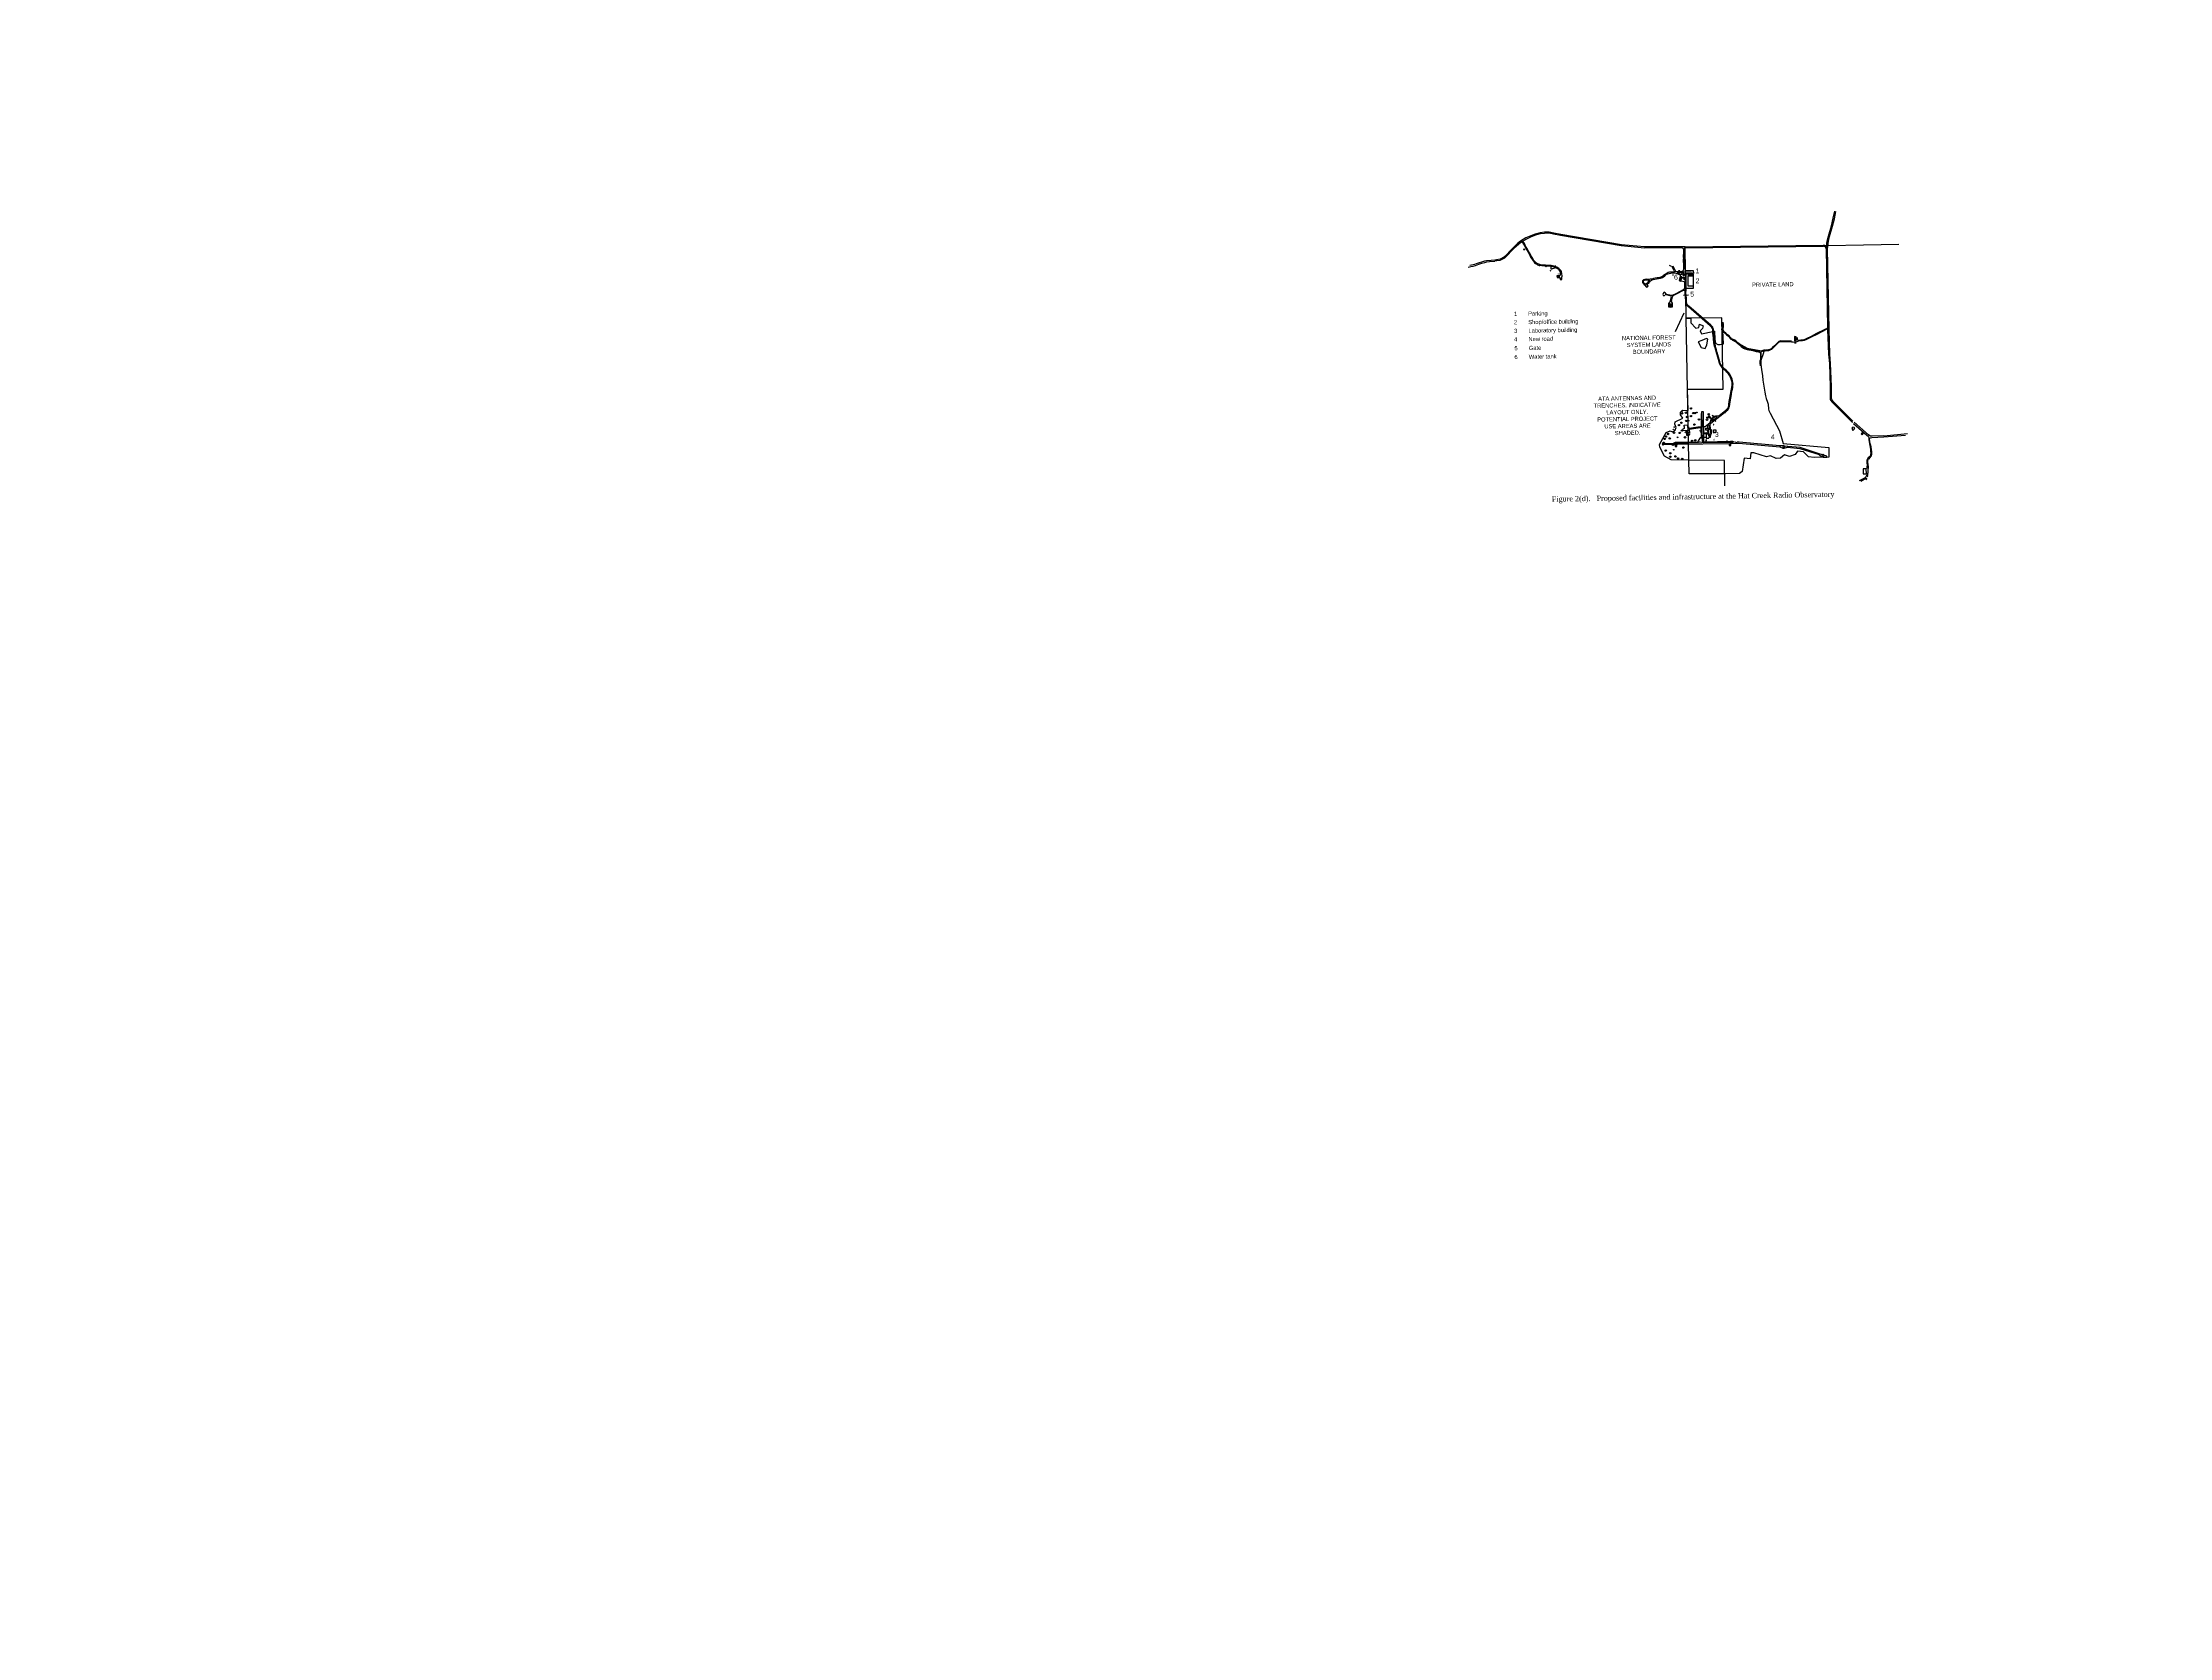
# Paper-space layout 'Layout1' of a CAD drawing. Extents: x 1.07 to 9.6, y 0.8 to 7.2.
# The model-space entities are those that its viewports show. They can reach past a viewport. Long polylines and large blocks are cut down to what shows.
import ezdxf

# ---------------------------------------------------------------- set-up
doc = ezdxf.new("R2010")
doc.units = 0
doc.header["$LTSCALE"] = 25.4
doc.header["$MEASUREMENT"] = 0
doc.linetypes.add('DASHED', pattern=[0.75, 0.5, -0.25])
for name, color, linetype in [('ATA-42', 7, 'Continuous'), ('EA_IS_NEW', 7, 'Continuous'), ('Nodes', 220, 'Continuous'), ('Z_-_DELETE_ME_!', 3, 'Continuous')]:
    doc.layers.add(name, color=color, linetype=linetype)
doc.layers.get('Z_-_DELETE_ME_!').off()
doc.styles.add('5MM', font='SIMPLEX', dxfattribs={"height": 5})
doc.styles.add('SIM005', font='GOTHIC.TTF', dxfattribs={"height": 1.96088})
doc.styles.add('SIM060', font='GOTHIC.TTF', dxfattribs={"height": 23.53056})
doc.styles.add('SIM150', font='GOTHIC.TTF', dxfattribs={"height": 58.82513})
doc.styles.add('T4', font='TXT', dxfattribs={"height": 2.8575})
doc.linetypes.add('BARBWIRE_1', pattern='A,1,-0.1,["X",Standard,S=0.075,R=0,X=-0.025,Y=-0.0375],-0.1', length=1.2)
pattern_1 = [(45.896425, (629184.2546, 4519350.0022), (-0.548103, 0.52738543), [])]

msp = doc.modelspace()

# ---------------------------------------------------------------- hatches: boundary and pattern name
at = {"layer": 'EA_IS_NEW'}
h = msp.add_hatch(dxfattribs=at)
h.set_pattern_fill('ANSI31', color=256, scale=20, style=0)
h.set_pattern_definition(pattern_1)
h.paths.add_polyline_path([(628372, 4520293), (628362, 4520293), (628362, 4520288), (628372, 4520288)])
h.paths.add_polyline_path([(628364, 4520292), (628364, 4520290), (628369, 4520290), (628369, 4520292)], flags=16)
h = msp.add_hatch(dxfattribs=at)
h.set_pattern_fill('ANSI31', color=256, scale=20, angle=345, style=0)
h.set_pattern_definition([(30.910383, (626987.3325, 4519329.1903), (-0.39241745, 0.65078028), [])])
h.paths.add_polyline_path([(629059, 4520267), (629065, 4520291), (629056, 4520293), (629050, 4520270)])
h = msp.add_hatch(dxfattribs=at)
h.set_pattern_fill('ANSI31', color=256, scale=20, style=0)
h.set_pattern_definition(pattern_1)
h.paths.add_polyline_path([(629005, 4520139), (629006, 4520120), (628998, 4520120), (628997, 4520139)])

# ---------------------------------------------------------------- linework, layer by layer
at = {"layer": 'ATA-42'}
for centre in [(629116, 4519547), (629048, 4519453), (629048, 4519453), (629048, 4519453), (629063, 4519466), (629065, 4519422), (629066, 4519519), (629066, 4519519), (629088, 4519523), (629090, 4519477), (629095, 4519499), (629116, 4519504), (629129, 4519521), (629136, 4519456), (629140, 4519521), (629162, 4519485), (629207, 4519483), (629210, 4519496), (629217, 4519514), (629223, 4519497), (629234, 4519488), (628963, 4519353), (628968, 4519375), (628974, 4519309), (628975, 4519388), (628987, 4519403), (628987, 4519403), (628997, 4519378), (628999, 4519294), (629015, 4519341), (629021, 4519410), (629039, 4519348), (629053, 4519409), (629074, 4519326), (629083, 4519384), (629088, 4519413), (629123, 4519364), (629141, 4519367), (629000, 4519274), (629029, 4519276), (629044, 4519265), (629067, 4519262)]:
    msp.add_circle(centre, 4, dxfattribs=at)
at = {"layer": 'EA_IS_NEW'}
for p, q in [((629910, 4520579), (629921, 4520622)), ((629916, 4520578), (629927, 4520620)), ((629921, 4520622), (629930, 4520662)), ((629927, 4520620), (629936, 4520660)), ((628184, 4520511, 5), (628154, 4520492, 5)), ((628187, 4520505, 5), (628157, 4520487, 5)), ((628211, 4520523, 5), (628184, 4520511, 5)), ((628214, 4520518, 5), (628187, 4520505, 5)), ((628236, 4520533, 5), (628211, 4520523, 5)), ((628238, 4520527, 5), (628214, 4520518, 5)), ((628264, 4520540, 5), (628236, 4520533, 5)), ((628265, 4520534, 5), (628238, 4520527, 5)), ((628288, 4520543, 5), (628264, 4520540, 5)), ((628289, 4520537, 5), (628265, 4520534, 5)), ((628316, 4520544, 5), (628288, 4520543, 5)), ((628316, 4520538, 5), (628289, 4520537, 5)), ((628341, 4520538, 5), (628316, 4520544, 5)), ((628340, 4520532, 5), (628316, 4520538, 5)), ((628380, 4520524, 5), (628340, 4520532, 5)), ((628381, 4520530, 5), (628341, 4520538, 5)), ((628722, 4520466, 5), (628380, 4520524, 5)), ((628723, 4520472, 5), (628381, 4520530, 5)), ((629887, 4520493, 5), (629893, 4520521, 5)), ((629893, 4520521, 5), (629910, 4520579, 5)), ((629893, 4520492, 5), (629899, 4520520, 5)), ((629899, 4520520, 5), (629916, 4520578, 5)), ((627961, 4520382, 5), (627950, 4520379, 5)), ((627988, 4520384, 5), (627961, 4520382, 5)), ((628008, 4520385, 5), (627988, 4520384, 5)), ((628018, 4520387, 5), (628008, 4520385, 5)), ((628020, 4520381, 5), (628008, 4520379, 5)), ((628038, 4520391, 5), (628018, 4520387, 5)), ((628036, 4520384, 5), (628020, 4520381, 5)), ((628062, 4520397, 5), (628036, 4520384, 5)), ((628058, 4520402, 5), (628038, 4520391, 5)), ((628075, 4520418, 5), (628058, 4520402, 5)), ((628083, 4520418, 5), (628062, 4520397, 5)), ((628092, 4520436, 5), (628075, 4520418, 5)), ((628101, 4520436, 5), (628083, 4520418, 5)), ((628112, 4520456, 5), (628092, 4520436, 5)), ((628116, 4520452, 5), (628101, 4520436, 5)), ((628137, 4520479, 5), (628112, 4520456, 5)), ((628141, 4520474, 5), (628116, 4520452, 5)), ((628154, 4520492, 5), (628137, 4520479, 5)), ((628157, 4520487, 5), (628141, 4520474, 5)), ((628169, 4520494, 5), (628160, 4520488, 5)), ((628160, 4520488, 5), (628162, 4520488, 5)), ((628162, 4520488, 5), (628164, 4520487, 5)), ((628164, 4520487, 5), (628166, 4520483, 5)), ((628166, 4520483, 5), (628169, 4520478, 5)), ((628169, 4520492, 5), (628169, 4520494, 5)), ((628169, 4520490, 5), (628169, 4520492, 5)), ((628171, 4520486, 5), (628169, 4520490, 5)), ((628169, 4520478, 5), (628174, 4520470, 5)), ((628175, 4520479, 5), (628171, 4520486, 5)), ((628174, 4520470, 5), (628179, 4520459, 5)), ((628179, 4520471, 5), (628175, 4520479, 5)), ((628185, 4520459, 5), (628179, 4520471, 5)), ((628179, 4520459, 5), (628184, 4520451, 5)), ((628184, 4520451, 5), (628191, 4520440, 5)), ((628192, 4520447, 5), (628185, 4520459, 5)), ((628191, 4520440, 5), (628196, 4520430, 5)), ((628200, 4520433, 5), (628192, 4520447, 5)), ((628196, 4520430, 5), (628205, 4520413, 5)), ((628207, 4520421, 5), (628200, 4520433, 5)), ((628205, 4520413, 5), (628210, 4520403, 5)), ((628210, 4520415, 5), (628207, 4520421, 5)), ((628215, 4520406, 5), (628210, 4520415, 5)), ((628210, 4520403, 5), (628216, 4520395, 5)), ((628222, 4520395, 5), (628215, 4520406, 5)), ((628216, 4520395, 5), (628221, 4520387, 5)), ((628221, 4520387, 5), (628225, 4520381, 5)), ((628228, 4520384, 5), (628222, 4520395, 5)), ((628225, 4520381, 5), (628230, 4520374, 5)), ((628234, 4520377, 5), (628228, 4520384, 5)), ((628853, 4520454, 5), (628722, 4520466, 5)), ((628853, 4520460, 5), (628723, 4520472, 5)), ((629084, 4520461, 5), (628853, 4520460, 5)), ((629067, 4520455, 5), (628853, 4520454, 5)), ((629067, 4520455, 5), (629070, 4520453, 5)), ((629070, 4520453, 5), (629075, 4520445, 5)), ((629073, 4520392, 5), (629072, 4520383, 5)), ((629072, 4520383, 5), (629072, 4520375, 5)), ((629074, 4520425, 5), (629073, 4520413, 5)), ((629073, 4520413, 5), (629073, 4520404, 5)), ((629073, 4520404, 5), (629074, 4520399, 5)), ((629074, 4520399, 5), (629073, 4520392, 5)), ((629075, 4520435, 5), (629074, 4520425, 5)), ((629075, 4520445, 5), (629075, 4520435, 5)), ((629079, 4520423, 5), (629078, 4520412, 5)), ((629078, 4520412, 5), (629078, 4520404, 5)), ((629078, 4520404, 5), (629078, 4520395, 5)), ((629078, 4520395, 5), (629078, 4520390, 5)), ((629078, 4520390, 5), (629078, 4520383, 5)), ((629078, 4520383, 5), (629078, 4520376, 5)), ((629080, 4520454, 5), (629079, 4520449, 5)), ((629079, 4520449, 5), (629080, 4520435, 5)), ((629080, 4520435, 5), (629079, 4520423, 5)), ((629081, 4520455, 5), (629080, 4520454, 5)), ((629081, 4520455, 5), (629084, 4520455, 5)), ((629084, 4520461, 5), (629866, 4520470, 5)), ((629084, 4520455, 5), (629866, 4520464, 5)), ((629866, 4520470, 5), (629866, 4520464, 5)), ((629881, 4520450, 5), (629887, 4520493, 5)), ((629881, 4520449, 5), (629888, 4520449, 5)), ((629881, 4520449, 5), (629889, 4520004, 5)), ((629888, 4520449, 5), (629893, 4520492, 5)), ((629897, 4519994, 5), (629888, 4520449, 5)), ((627857, 4520346, 5), (627873, 4520349, 5)), ((627885, 4520359, 5), (627867, 4520355, 5)), ((627873, 4520349, 5), (627885, 4520352, 5)), ((627894, 4520361, 5), (627885, 4520359, 5)), ((627885, 4520352, 5), (627899, 4520355, 5)), ((627903, 4520365, 5), (627894, 4520361, 5)), ((627899, 4520355, 5), (627917, 4520362, 5)), ((627950, 4520379, 5), (627903, 4520365, 5)), ((627917, 4520362, 5), (627935, 4520368, 5)), ((627935, 4520368, 5), (627952, 4520373, 5)), ((627952, 4520373, 5), (627963, 4520376, 5)), ((627963, 4520376, 5), (627977, 4520377, 5)), ((627977, 4520377, 5), (628008, 4520379, 5)), ((628230, 4520374, 5), (628233, 4520370, 5)), ((628233, 4520370, 5), (628237, 4520367, 5)), ((628238, 4520372, 5), (628234, 4520377, 5)), ((628237, 4520367, 5), (628241, 4520364, 5)), ((628243, 4520369, 5), (628238, 4520372, 5)), ((628241, 4520364, 5), (628245, 4520362, 5)), ((628250, 4520364, 5), (628243, 4520369, 5)), ((628245, 4520362, 5), (628250, 4520359, 5)), ((628256, 4520362, 5), (628250, 4520364, 5)), ((628250, 4520359, 5), (628255, 4520357, 5)), ((628255, 4520357, 5), (628259, 4520356, 5)), ((628263, 4520360, 5), (628256, 4520362, 5)), ((628259, 4520356, 5), (628263, 4520355, 5)), ((628267, 4520359, 5), (628263, 4520360, 5)), ((628269, 4520355, 5), (628263, 4520355, 5)), ((628273, 4520358, 5), (628267, 4520359, 5)), ((628276, 4520354, 5), (628269, 4520355, 5)), ((628279, 4520358, 5), (628273, 4520358, 5)), ((628284, 4520353, 5), (628276, 4520354, 5)), ((628286, 4520357, 5), (628279, 4520358, 5)), ((628290, 4520352, 5), (628284, 4520353, 5)), ((628294, 4520357, 5), (628286, 4520357, 5)), ((628296, 4520352, 5), (628290, 4520352, 5)), ((628302, 4520356, 5), (628294, 4520357, 5)), ((628303, 4520352, 5), (628296, 4520352, 5)), ((628297, 4520350, 5), (628297, 4520349, 5)), ((628298, 4520348, 5), (628297, 4520350, 5)), ((628297, 4520350, 5), (628298, 4520349, 5)), ((628297, 4520349, 5), (628298, 4520348, 5)), ((628298, 4520349, 5), (628297, 4520349, 5)), ((628297, 4520349, 5), (628298, 4520348, 5)), ((628298, 4520348, 5), (628298, 4520349, 5)), ((628308, 4520356, 5), (628302, 4520356, 5)), ((628308, 4520352, 5), (628303, 4520352, 5)), ((628314, 4520356, 5), (628308, 4520356, 5)), ((628314, 4520352, 5), (628308, 4520352, 5)), ((628321, 4520356, 5), (628314, 4520356, 5)), ((628320, 4520352, 5), (628314, 4520352, 5)), ((628325, 4520351, 5), (628320, 4520352, 5)), ((628327, 4520355, 5), (628321, 4520356, 5)), ((628323, 4520327, 5), (628322, 4520326, 5)), ((628322, 4520326, 5), (628323, 4520326, 5)), ((628324, 4520326, 5), (628322, 4520326, 5)), ((628322, 4520326, 5), (628323, 4520326, 5)), ((628323, 4520326, 5), (628323, 4520327, 5)), ((628323, 4520327, 5), (628324, 4520326, 5)), ((628323, 4520326, 5), (628324, 4520326, 5)), ((628324, 4520350, 5), (628324, 4520337, 5)), ((628324, 4520337, 5), (628332, 4520337, 5)), ((628332, 4520349, 5), (628325, 4520351, 5)), ((628333, 4520354, 5), (628327, 4520355, 5)), ((628338, 4520347, 5), (628332, 4520349, 5)), ((628332, 4520337, 5), (628334, 4520338, 5)), ((628338, 4520352, 5), (628333, 4520354, 5)), ((628334, 4520338, 5), (628333, 4520336, 5)), ((628333, 4520337, 5), (628334, 4520338, 5)), ((628333, 4520337, 5), (628333, 4520336, 5)), ((628333, 4520336, 5), (628334, 4520337, 5)), ((628333, 4520336, 5), (628334, 4520337, 5)), ((628334, 4520337, 5), (628333, 4520337, 5)), ((628334, 4520338, 5), (628349, 4520343, 5)), ((628334, 4520337, 5), (628334, 4520338, 5)), ((628343, 4520351, 5), (628338, 4520352, 5)), ((628344, 4520345, 5), (628338, 4520347, 5)), ((628347, 4520349, 5), (628343, 4520351, 5)), ((628349, 4520343, 5), (628344, 4520345, 5)), ((628348, 4520352, 5), (628347, 4520351, 5)), ((628347, 4520351, 5), (628348, 4520352, 5)), ((628347, 4520351, 5), (628348, 4520351, 5)), ((628352, 4520348, 5), (628347, 4520349, 5)), ((628348, 4520351, 5), (628348, 4520352, 5)), ((628348, 4520352, 5), (628348, 4520352, 5)), ((628348, 4520352, 5), (628348, 4520351, 5)), ((628348, 4520351, 5), (628348, 4520352, 5)), ((628351, 4520354, 5), (628349, 4520353, 5)), ((628349, 4520353, 5), (628350, 4520354, 5)), ((628349, 4520353, 5), (628350, 4520353, 5)), ((628356, 4520340, 5), (628349, 4520343, 5)), ((628350, 4520353, 5), (628351, 4520354, 5)), ((628351, 4520354, 5), (628350, 4520354, 5)), ((628350, 4520354, 5), (628350, 4520353, 5)), ((628350, 4520353, 5), (628351, 4520354, 5)), ((628358, 4520345, 5), (628352, 4520348, 5)), ((628363, 4520337, 5), (628356, 4520340, 5)), ((628364, 4520342, 5), (628358, 4520345, 5)), ((628361, 4520294, 5), (628361, 4520299, 5)), ((628361, 4520299, 5), (628375, 4520299, 5)), ((628361, 4520294, 5), (628372, 4520294, 5)), ((628372, 4520294, 5), (628361, 4520294, 5)), ((628361, 4520294, 5), (628361, 4520287, 5)), ((628361, 4520287, 5), (628373, 4520287, 5)), ((628372, 4520293, 5), (628362, 4520293, 5)), ((628362, 4520293, 5), (628362, 4520288, 5)), ((628362, 4520288, 5), (628372, 4520288, 5)), ((628367, 4520334, 5), (628363, 4520337, 5)), ((628369, 4520339, 5), (628364, 4520342, 5)), ((628364, 4520292, 5), (628364, 4520290, 5)), ((628369, 4520292, 5), (628364, 4520292, 5)), ((628364, 4520290, 5), (628369, 4520290, 5)), ((628372, 4520330, 5), (628367, 4520334, 5)), ((628368, 4520309, 5), (628367, 4520309, 5)), ((628367, 4520309, 5), (628367, 4520307, 5)), ((628367, 4520307, 5), (628368, 4520307, 5)), ((628368, 4520307, 5), (628368, 4520309, 5)), ((628372, 4520336, 5), (628369, 4520339, 5)), ((628369, 4520290, 5), (628369, 4520292, 5)), ((628376, 4520333, 5), (628372, 4520336, 5)), ((628376, 4520325, 5), (628372, 4520330, 5)), ((628372, 4520294, 5), (628373, 4520287, 5)), ((628373, 4520287, 5), (628372, 4520294, 5)), ((628372, 4520288, 5), (628372, 4520293, 5)), ((628373, 4520287, 5), (628377, 4520282, 5)), ((628379, 4520329, 5), (628376, 4520333, 5)), ((628379, 4520319, 5), (628376, 4520325, 5)), ((628377, 4520282, 5), (628377, 4520277, 5)), ((628377, 4520282, 5), (628381, 4520282, 5)), ((628377, 4520277, 5), (628387, 4520277, 5)), ((628382, 4520325, 5), (628379, 4520329, 5)), ((628379, 4520313, 5), (628379, 4520319, 5)), ((628380, 4520303, 5), (628379, 4520313, 5)), ((628381, 4520282, 5), (628381, 4520277, 5)), ((628384, 4520320, 5), (628382, 4520325, 5)), ((628385, 4520314, 5), (628384, 4520320, 5)), ((628387, 4520277, 5), (628387, 4520291, 5)), ((628843, 4520269, 5), (628842, 4520264, 5)), ((628842, 4520264, 5), (628842, 4520260, 5)), ((628842, 4520260, 5), (628842, 4520259, 5)), ((628844, 4520271, 5), (628843, 4520269, 5)), ((628848, 4520274, 5), (628844, 4520271, 5)), ((628849, 4520269, 5), (628847, 4520266, 5)), ((628847, 4520266, 5), (628847, 4520262, 5)), ((628847, 4520262, 5), (628849, 4520259, 5)), ((628855, 4520276, 5), (628848, 4520274, 5)), ((628852, 4520271, 5), (628849, 4520269, 5)), ((628856, 4520272, 5), (628852, 4520271, 5)), ((628864, 4520278, 5), (628855, 4520276, 5)), ((628862, 4520273, 5), (628856, 4520272, 5)), ((628868, 4520273, 5), (628862, 4520273, 5)), ((628875, 4520277, 5), (628864, 4520278, 5)), ((628876, 4520273, 5), (628868, 4520273, 5)), ((628871, 4520258, 5), (628875, 4520261, 5)), ((628886, 4520278, 5), (628875, 4520277, 5)), ((628875, 4520261, 5), (628879, 4520267, 5)), ((628882, 4520272, 5), (628876, 4520273, 5)), ((628879, 4520267, 5), (628882, 4520270, 5)), ((628883, 4520271, 5), (628882, 4520272, 5)), ((628882, 4520270, 5), (628883, 4520271, 5)), ((628883, 4520262, 5), (628887, 4520268, 5)), ((628883, 4520260, 5), (628883, 4520262, 5)), ((628896, 4520279, 5), (628886, 4520278, 5)), ((628887, 4520268, 5), (628893, 4520272, 5)), ((628893, 4520272, 5), (628902, 4520276, 5)), ((628905, 4520282, 5), (628896, 4520279, 5)), ((628902, 4520276, 5), (628912, 4520278, 5)), ((628915, 4520284, 5), (628905, 4520282, 5)), ((628912, 4520278, 5), (628921, 4520280, 5)), ((628926, 4520285, 5), (628915, 4520284, 5)), ((628921, 4520280, 5), (628933, 4520282, 5)), ((628933, 4520286, 5), (628926, 4520285, 5)), ((628940, 4520288, 5), (628933, 4520286, 5)), ((628933, 4520282, 5), (628945, 4520284, 5)), ((628947, 4520290, 5), (628940, 4520288, 5)), ((628945, 4520284, 5), (628956, 4520288, 5)), ((628952, 4520292, 5), (628947, 4520290, 5)), ((628957, 4520295, 5), (628952, 4520292, 5)), ((628956, 4520288, 5), (628961, 4520292, 5)), ((628962, 4520298, 5), (628957, 4520295, 5)), ((628961, 4520292, 5), (628968, 4520297, 5)), ((628967, 4520303, 5), (628962, 4520298, 5)), ((628973, 4520307, 5), (628967, 4520303, 5)), ((628968, 4520297, 5), (628974, 4520303, 5)), ((628980, 4520311, 5), (628973, 4520307, 5)), ((628974, 4520303, 5), (628979, 4520306, 5)), ((628979, 4520306, 5), (628986, 4520309, 5)), ((628988, 4520315, 5), (628980, 4520311, 5)), ((628986, 4520309, 5), (628993, 4520311, 5)), ((628995, 4520317, 5), (628988, 4520315, 5)), ((628993, 4520311, 5), (629003, 4520312, 5)), ((629002, 4520317, 5), (628995, 4520317, 5)), ((629007, 4520350, 5), (628996, 4520356, 5)), ((629011, 4520318, 5), (629002, 4520317, 5)), ((629003, 4520312, 5), (629011, 4520313, 5)), ((629012, 4520345, 5), (629008, 4520350, 5)), ((629021, 4520319, 5), (629011, 4520318, 5)), ((629011, 4520313, 5), (629017, 4520314, 5)), ((629022, 4520325, 5), (629012, 4520345, 5)), ((629014, 4520354, 5), (629027, 4520325, 5)), ((629016, 4520303, 5), (629015, 4520303, 5)), ((629015, 4520303, 5), (629015, 4520300, 5)), ((629015, 4520300, 5), (629016, 4520300, 5)), ((629016, 4520300, 5), (629016, 4520303, 5)), ((629017, 4520314, 5), (629027, 4520314, 5)), ((629023, 4520319, 5), (629021, 4520319, 5)), ((629022, 4520325, 5), (629023, 4520322, 5)), ((629023, 4520322, 5), (629023, 4520319, 5)), ((629031, 4520322, 5), (629027, 4520325, 5)), ((629027, 4520314, 5), (629056, 4520302, 5)), ((629036, 4520320, 5), (629031, 4520322, 5)), ((629045, 4520320, 5), (629036, 4520320, 5)), ((629041, 4520315, 5), (629040, 4520315, 5)), ((629040, 4520315, 5), (629041, 4520313, 5)), ((629061, 4520316, 5), (629041, 4520315, 5)), ((629041, 4520313, 5), (629063, 4520304, 5)), ((629060, 4520320, 5), (629045, 4520320, 5)), ((629046, 4520326, 5), (629046, 4520323, 5)), ((629053, 4520326, 5), (629046, 4520326, 5)), ((629046, 4520323, 5), (629053, 4520323, 5)), ((629056, 4520293, 5), (629050, 4520270, 5)), ((629050, 4520270, 5), (629059, 4520267, 5)), ((629053, 4520323, 5), (629053, 4520326, 5)), ((629056, 4520302, 5), (629056, 4520294, 5)), ((629065, 4520291, 5), (629056, 4520293, 5)), ((629059, 4520267, 5), (629065, 4520291, 5)), ((629064, 4520321, 5), (629060, 4520320, 5)), ((629066, 4520317, 5), (629061, 4520316, 5)), ((629078, 4520263, 5), (629062, 4520267, 5)), ((629063, 4520304, 5), (629065, 4520306, 5)), ((629068, 4520322, 5), (629064, 4520321, 5)), ((629065, 4520306, 5), (629067, 4520315, 5)), ((629067, 4520315, 5), (629066, 4520317, 5)), ((629072, 4520327, 5), (629068, 4520322, 5)), ((629073, 4520318, 5), (629070, 4520303, 5)), ((629070, 4520303, 5), (629070, 4520301, 5)), ((629070, 4520301, 5), (629077, 4520299, 5)), ((629071, 4520288, 5), (629070, 4520284, 5)), ((629070, 4520284, 5), (629072, 4520281, 5)), ((629073, 4520289, 5), (629071, 4520288, 5)), ((629072, 4520375, 5), (629074, 4520367, 5)), ((629074, 4520332, 5), (629072, 4520327, 5)), ((629072, 4520281, 5), (629079, 4520276, 5)), ((629074, 4520319, 5), (629073, 4520318, 5)), ((629081, 4520286, 5), (629073, 4520289, 5)), ((629074, 4520367, 5), (629075, 4520357, 5)), ((629075, 4520340, 5), (629074, 4520332, 5)), ((629076, 4520318, 5), (629074, 4520319, 5)), ((629075, 4520357, 5), (629075, 4520350, 5)), ((629075, 4520350, 5), (629075, 4520340, 5)), ((629079, 4520300, 5), (629076, 4520318, 5)), ((629077, 4520299, 5), (629079, 4520300, 5)), ((629078, 4520376, 5), (629079, 4520368, 5)), ((629080, 4520262, 5), (629078, 4520263, 5)), ((629079, 4520368, 5), (629080, 4520350, 5)), ((629079, 4520276, 5), (629081, 4520276, 5)), ((629080, 4520350, 5), (629080, 4520336, 5)), ((629081, 4520260, 5), (629080, 4520262, 5)), ((629081, 4520326, 5), (629086, 4520306, 5)), ((629082, 4520284, 5), (629081, 4520286, 5)), ((629081, 4520276, 5), (629082, 4520284, 5)), ((629081, 4520252, 5), (629081, 4520260, 5)), ((629086, 4520322, 5), (629086, 4520328, 5)), ((629086, 4520315, 5), (629086, 4520310, 5)), ((629086, 4520310, 5), (629087, 4520310, 5)), ((629086, 4520306, 5), (629087, 4520294, 5)), ((629087, 4520294, 5), (629086, 4520252, 5)), ((629089, 4520322, 5), (629089, 4520328, 5)), ((629089, 4520315, 5), (629089, 4520310, 5)), ((629093, 4520328, 5), (629093, 4520322, 5)), ((629093, 4520315, 5), (629093, 4520310, 5)), ((629096, 4520322, 5), (629096, 4520328, 5)), ((629096, 4520310, 5), (629096, 4520315, 5)), ((629099, 4520328, 5), (629099, 4520322, 5)), ((629099, 4520315, 5), (629100, 4520310, 5)), ((629103, 4520322, 5), (629103, 4520328, 5)), ((629103, 4520310, 5), (629103, 4520315, 5)), ((629106, 4520328, 5), (629106, 4520322, 5)), ((629106, 4520315, 5), (629106, 4520310, 5)), ((629109, 4520322, 5), (629109, 4520328, 5)), ((629109, 4520315, 5), (629110, 4520310, 5)), ((629113, 4520328, 5), (629113, 4520322, 5)), ((629113, 4520315, 5), (629113, 4520310, 5)), ((629116, 4520323, 5), (629116, 4520328, 5)), ((629116, 4520310, 5), (629116, 4520315, 5)), ((629119, 4520328, 5), (629119, 4520323, 5)), ((629119, 4520315, 5), (629120, 4520310, 5)), ((629123, 4520323, 5), (629123, 4520328, 5)), ((629124, 4520310), (629124, 4520315)), ((629126, 4520328, 5), (629126, 4520323, 5)), ((629129, 4520328, 5), (629129, 4520323, 5)), ((629129, 4520315, 5), (629130, 4520310, 5)), ((628842, 4520259, 5), (628853, 4520245, 5)), ((628849, 4520259, 5), (628857, 4520249, 5)), ((628853, 4520245, 5), (628854, 4520246, 5)), ((628854, 4520246, 5), (628866, 4520232, 5)), ((628857, 4520249, 5), (628859, 4520249, 5)), ((628859, 4520249, 5), (628864, 4520253, 5)), ((628864, 4520253, 5), (628871, 4520258, 5)), ((628866, 4520232, 5), (628875, 4520239, 5)), ((628867, 4520249, 5), (628872, 4520252, 5)), ((628875, 4520239, 5), (628867, 4520249, 5)), ((628872, 4520252, 5), (628877, 4520256, 5)), ((628877, 4520256, 5), (628880, 4520256, 5)), ((628972, 4520191, 5), (628971, 4520188, 5)), ((629005, 4520182, 5), (628972, 4520191, 5)), ((628973, 4520198, 5), (628973, 4520196, 5)), ((628973, 4520196, 5), (629005, 4520187, 5)), ((628992, 4520141, 5), (628999, 4520150, 5)), ((628992, 4520120, 5), (628992, 4520141, 5)), ((628999, 4520150, 5), (629006, 4520179, 5)), ((629008, 4520170, 5), (629004, 4520151, 5)), ((629004, 4520151, 5), (629011, 4520142, 5)), ((629005, 4520187, 5), (629012, 4520187, 5)), ((629006, 4520179, 5), (629005, 4520182, 5)), ((629011, 4520142, 5), (629011, 4520120, 5)), ((629012, 4520187, 5), (629037, 4520199, 5)), ((629037, 4520195, 5), (629018, 4520186, 5)), ((629037, 4520199, 5), (629074, 4520220, 5)), ((629073, 4520214, 5), (629037, 4520195, 5)), ((629074, 4520220, 5), (629082, 4520227, 5)), ((629075, 4520188), (629103, 4520189)), ((629081, 4520240, 5), (629081, 4520252, 5)), ((629082, 4520227, 5), (629081, 4520240, 5)), ((629082, 4520227, 5), (629083, 4520211, 5)), ((629083, 4520211, 5), (629082, 4520213, 5)), ((629086, 4520252, 5), (629085, 4520240, 5)), ((629085, 4520240, 5), (629087, 4520227, 5)), ((629087, 4520227, 5), (629088, 4520211, 5)), ((628998, 4520120, 5), (628992, 4520120, 5)), ((628998, 4520120, 5), (628997, 4520139, 5)), ((628997, 4520139, 5), (629005, 4520139, 5)), ((629006, 4520120, 5), (628998, 4520120, 5)), ((629005, 4520139, 5), (629006, 4520120, 5)), ((629011, 4520120, 5), (629006, 4520120, 5)), ((629077, 4520086), (629028, 4519981)), ((629684, 4519924, 5), (629694, 4519923, 5)), ((629694, 4519923, 5), (629701, 4519922, 5)), ((629702, 4519954, 5), (629701, 4519930, 5)), ((629701, 4519930, 5), (629711, 4519930, 5)), ((629701, 4519922, 5), (629703, 4519920, 5)), ((629711, 4519953, 5), (629702, 4519954, 5)), ((629703, 4519920, 5), (629703, 4519915, 5)), ((629710, 4519921, 5), (629708, 4519919, 5)), ((629708, 4519919, 5), (629708, 4519914, 5)), ((629714, 4519924, 5), (629710, 4519921, 5)), ((629711, 4519930, 5), (629711, 4519953, 5)), ((629725, 4519927, 5), (629714, 4519924, 5)), ((629718, 4519938, 5), (629718, 4519949, 5)), ((629719, 4519935, 5), (629718, 4519938, 5)), ((629721, 4519932, 5), (629719, 4519935, 5)), ((629729, 4519932, 5), (629721, 4519932, 5)), ((629737, 4519929, 5), (629725, 4519927, 5)), ((629737, 4519933, 5), (629729, 4519932, 5)), ((629747, 4519934, 5), (629737, 4519933, 5)), ((629747, 4519930, 5), (629737, 4519929, 5)), ((629755, 4519936, 5), (629747, 4519934, 5)), ((629756, 4519932, 5), (629747, 4519930, 5)), ((629763, 4519938, 5), (629755, 4519936, 5)), ((629766, 4519936, 5), (629756, 4519932, 5)), ((629771, 4519942, 5), (629763, 4519938, 5)), ((629773, 4519939, 5), (629766, 4519936, 5)), ((629796, 4519954, 5), (629771, 4519942, 5)), ((629796, 4519951, 5), (629773, 4519939, 5)), ((629827, 4519970, 5), (629796, 4519954, 5)), ((629828, 4519966, 5), (629796, 4519951, 5)), ((629874, 4519994, 5), (629827, 4519970, 5)), ((629880, 4519993, 5), (629828, 4519966, 5)), ((629886, 4520000, 5), (629874, 4519994, 5)), ((629885, 4519995, 5), (629880, 4519993, 5)), ((629888, 4519995, 5), (629885, 4519995, 5)), ((629889, 4520004, 5), (629886, 4520000, 5)), ((629889, 4519993, 5), (629888, 4519995, 5)), ((629889, 4520004, 5), (629889, 4519993, 5)), ((629889, 4519993, 5), (629894, 4519855, 5)), ((629901, 4519855, 5), (629897, 4519994, 5)), ((629532, 4519879, 5), (629534, 4519877, 5)), ((629532, 4519872, 5), (629533, 4519873, 5)), ((629533, 4519873, 5), (629536, 4519873, 5)), ((629534, 4519877, 5), (629537, 4519877, 5)), ((629536, 4519873, 5), (629537, 4519872, 5)), ((629537, 4519877, 5), (629538, 4519879, 5)), ((629894, 4519855, 5), (629899, 4519801, 5)), ((629899, 4519801, 5), (629904, 4519671, 5)), ((629906, 4519801, 5), (629901, 4519855, 5)), ((629911, 4519671, 5), (629906, 4519801, 5)), ((629904, 4519671, 5), (629903, 4519609, 5)), ((629910, 4519611, 5), (629911, 4519671, 5)), ((629903, 4519609, 5), (629904, 4519598, 5)), ((629904, 4519598, 5), (629907, 4519592, 5)), ((629907, 4519592, 5), (629907, 4519592, 5)), ((629907, 4519592, 5), (629912, 4519584, 5)), ((629911, 4519603, 5), (629910, 4519611, 5)), ((629913, 4519597, 5), (629911, 4519603, 5)), ((629912, 4519584, 5), (630030, 4519467, 5)), ((629916, 4519592, 5), (629913, 4519597, 5)), ((629920, 4519587, 5), (629916, 4519592, 5)), ((630031, 4519476, 5), (629920, 4519587, 5)), ((629069, 4519528, 5), (629067, 4519528, 5)), ((629067, 4519528, 5), (629067, 4519525, 5)), ((629067, 4519525, 5), (629069, 4519525, 5)), ((629069, 4519525, 5), (629069, 4519528, 5)), ((629096, 4519422, 5), (629069, 4519421, 5)), ((629069, 4519421, 5), (629069, 4519422, 5)), ((629078, 4519453, 5), (629097, 4519454, 5)), ((629078, 4519445, 5), (629078, 4519453, 5)), ((629078, 4519445, 5), (629078, 4519433, 5)), ((629097, 4519410, 5), (629096, 4519422, 5)), ((629097, 4519454, 5), (629097, 4519442, 5)), ((629106, 4519440, 5), (629105, 4519440, 5)), ((629105, 4519440, 5), (629105, 4519439, 5)), ((629106, 4519440, 5), (629105, 4519439, 5)), ((629105, 4519439, 5), (629105, 4519440, 5)), ((629105, 4519440, 5), (629106, 4519439, 5)), ((629105, 4519439, 5), (629106, 4519439, 5)), ((629156, 4519441, 5), (629106, 4519434, 5)), ((629106, 4519439, 5), (629106, 4519440, 5)), ((629157, 4519436, 5), (629106, 4519429, 5)), ((629106, 4519429, 5), (629108, 4519410, 5)), ((629110, 4519421, 5), (629109, 4519421, 5)), ((629109, 4519421, 5), (629109, 4519420, 5)), ((629110, 4519420, 5), (629109, 4519421, 5)), ((629109, 4519421, 5), (629110, 4519421, 5)), ((629110, 4519421, 5), (629109, 4519420, 5)), ((629109, 4519420, 5), (629110, 4519420, 5)), ((629110, 4519420, 5), (629110, 4519421, 5)), ((629174, 4519437, 5), (629157, 4519436, 5)), ((629168, 4519422, 5), (629167, 4519421, 5)), ((629169, 4519422, 5), (629167, 4519421, 5)), ((629167, 4519421, 5), (629169, 4519421, 5)), ((629169, 4519422, 5), (629168, 4519422, 5)), ((629168, 4519422, 5), (629169, 4519421, 5)), ((629169, 4519421, 5), (629169, 4519422, 5)), ((629169, 4519421, 5), (629169, 4519422, 5)), ((629176, 4519380, 5), (629175, 4519436, 5)), ((629191, 4519420, 5), (629189, 4519419, 5)), ((629191, 4519420, 5), (629189, 4519419, 5)), ((629189, 4519419, 5), (629189, 4519419, 5)), ((629189, 4519419, 5), (629191, 4519419, 5)), ((629189, 4519419, 5), (629191, 4519419, 5)), ((629191, 4519419, 5), (629191, 4519420, 5)), ((629191, 4519419, 5), (629191, 4519420, 5)), ((629200, 4519425), (629200, 4519436)), ((629200, 4519436), (629212, 4519436)), ((629210, 4519425), (629200, 4519425)), ((629210, 4519425), (629211, 4519406)), ((629211, 4519449, 5), (629214, 4519452, 5)), ((629212, 4519436, 5), (629211, 4519449, 5)), ((629212, 4519436, 5), (629212, 4519433, 5)), ((629212, 4519433, 5), (629214, 4519432, 5)), ((629214, 4519432, 5), (629214, 4519426, 5)), ((629217, 4519424, 5), (629214, 4519424, 5)), ((629219, 4519420, 5), (629214, 4519420, 5)), ((629220, 4519437, 5), (629218, 4519426, 5)), ((629219, 4519451, 5), (629220, 4519437, 5)), ((629226, 4519424, 5), (629232, 4519424, 5)), ((629232, 4519421, 5), (629226, 4519421, 5)), ((629235, 4519482, 5), (629233, 4519476, 5)), ((629241, 4519491, 5), (629235, 4519482, 5)), ((629235, 4519475, 5), (629251, 4519489, 5)), ((629237, 4519507, 5), (629238, 4519508, 5)), ((629240, 4519505, 5), (629237, 4519507, 5)), ((629238, 4519508, 5), (629241, 4519506, 5)), ((629241, 4519506, 5), (629240, 4519505, 5)), ((629241, 4519506, 5), (629240, 4519504, 5)), ((629240, 4519504, 5), (629245, 4519500, 5)), ((629246, 4519502, 5), (629241, 4519506, 5)), ((629249, 4519498, 5), (629241, 4519491, 5)), ((629244, 4519456, 5), (629244, 4519454, 5)), ((629245, 4519456, 5), (629244, 4519456, 5)), ((629244, 4519456, 5), (629245, 4519454, 5)), ((629244, 4519454, 5), (629245, 4519456, 5)), ((629244, 4519454, 5), (629245, 4519454, 5)), ((629245, 4519454, 5), (629244, 4519454, 5)), ((629245, 4519500, 5), (629246, 4519502, 5)), ((629245, 4519454, 5), (629245, 4519456, 5)), ((629253, 4519500, 5), (629249, 4519498, 5)), ((629251, 4519489, 5), (629265, 4519500, 5)), ((629264, 4519502, 5), (629253, 4519500, 5)), ((629256, 4519477, 5), (629256, 4519476, 5)), ((629257, 4519477, 5), (629256, 4519477, 5)), ((629256, 4519477, 5), (629257, 4519476, 5)), ((629256, 4519476, 5), (629257, 4519477, 5)), ((629256, 4519476, 5), (629257, 4519476, 5)), ((629257, 4519476, 5), (629256, 4519476, 5)), ((629257, 4519476, 5), (629257, 4519477, 5)), ((629310, 4519526, 5), (629310, 4519525, 5)), ((629311, 4519526, 5), (629310, 4519526, 5)), ((629310, 4519526, 5), (629311, 4519525, 5)), ((629310, 4519525, 5), (629311, 4519526, 5)), ((629310, 4519525, 5), (629311, 4519525, 5)), ((629311, 4519525, 5), (629310, 4519525, 5)), ((629311, 4519525, 5), (629311, 4519526, 5)), ((630033, 4519443, 5), (630025, 4519435, 5)), ((630025, 4519435, 5), (630029, 4519431, 5)), ((630029, 4519431, 5), (630027, 4519428, 5)), ((630027, 4519428, 5), (630032, 4519423, 5)), ((630032, 4519423, 5), (630042, 4519433, 5)), ((630036, 4519439, 5), (630033, 4519443, 5)), ((630036, 4519462, 5), (630111, 4519397, 5)), ((630038, 4519441, 5), (630036, 4519439, 5)), ((630041, 4519438, 5), (630038, 4519441, 5)), ((630120, 4519399, 5), (630039, 4519469, 5)), ((630039, 4519436, 5), (630041, 4519438, 5)), ((630042, 4519433, 5), (630039, 4519436, 5)), ((628956, 4519350, 5), (628954, 4519348, 5)), ((628954, 4519348, 5), (628955, 4519344, 5)), ((628955, 4519344, 5), (628956, 4519342, 5)), ((628961, 4519350, 5), (628956, 4519350, 5)), ((628956, 4519342, 5), (628961, 4519342, 5)), ((628962, 4519349, 5), (628961, 4519350, 5)), ((628961, 4519342, 5), (628962, 4519344, 5)), ((628962, 4519349, 5), (629023, 4519350, 5)), ((628962, 4519344, 5), (628962, 4519349, 5)), ((628962, 4519344, 5), (629023, 4519345, 5)), ((629027, 4519354, 5), (629016, 4519349, 5)), ((629028, 4519350, 5), (629023, 4519350, 5)), ((629023, 4519350, 5), (629023, 4519345, 5)), ((629023, 4519345, 5), (629028, 4519345, 5)), ((629156, 4519356, 5), (629027, 4519354, 5)), ((629097, 4519410, 5), (629092, 4519410, 5)), ((629092, 4519410, 5), (629092, 4519397, 5)), ((629092, 4519397, 5), (629102, 4519397, 5)), ((629097, 4519410, 5), (629095, 4519405, 5)), ((629095, 4519405, 5), (629097, 4519399, 5)), ((629103, 4519412, 5), (629097, 4519410, 5)), ((629097, 4519399, 5), (629102, 4519397, 5)), ((629102, 4519397, 5), (629108, 4519399, 5)), ((629108, 4519410, 5), (629103, 4519412, 5)), ((629110, 4519404, 5), (629108, 4519410, 5)), ((629108, 4519399, 5), (629110, 4519404, 5)), ((629167, 4519380, 5), (629156, 4519361, 5)), ((629156, 4519361, 5), (629156, 4519356, 5)), ((629166, 4519363, 5), (629166, 4519362, 5)), ((629166, 4519362, 5), (629166, 4519363, 5)), ((629166, 4519363, 5), (629166, 4519363, 5)), ((629166, 4519363, 5), (629166, 4519362, 5)), ((629166, 4519361, 5), (629167, 4519363, 5)), ((629167, 4519363, 5), (629166, 4519363, 5)), ((629166, 4519362, 5), (629166, 4519362, 5)), ((629166, 4519362, 5), (629166, 4519361, 5)), ((629176, 4519380, 5), (629167, 4519380, 5)), ((629169, 4519382, 5), (629169, 4519381, 5)), ((629169, 4519381, 5), (629169, 4519382, 5)), ((629169, 4519382, 5), (629169, 4519382, 5)), ((629169, 4519382, 5), (629169, 4519381, 5)), ((629170, 4519382, 5), (629169, 4519382, 5)), ((629169, 4519381, 5), (629169, 4519381, 5)), ((629169, 4519381, 5), (629170, 4519381, 5)), ((629170, 4519381, 5), (629170, 4519382, 5)), ((629208, 4519408), (629189, 4519407)), ((629189, 4519407, 5), (629189, 4519405, 5)), ((629189, 4519405), (629206, 4519405)), ((629198, 4519366, 5), (629198, 4519367, 5)), ((629198, 4519367, 5), (629200, 4519367, 5)), ((629200, 4519366, 5), (629198, 4519366, 5)), ((629205, 4519368, 5), (629200, 4519368, 5)), ((629200, 4519368, 5), (629200, 4519364, 5)), ((629200, 4519367, 5), (629200, 4519366, 5)), ((629200, 4519364, 5), (629205, 4519364, 5)), ((629210, 4519402), (629204, 4519402)), ((629204, 4519380), (629217, 4519380)), ((629205, 4519370, 5), (629204, 4519370, 5)), ((629204, 4519370, 5), (629204, 4519369, 5)), ((629204, 4519369, 5), (629205, 4519369, 5)), ((629205, 4519409, 5), (629205, 4519410, 5)), ((629205, 4519410, 5), (629205, 4519410, 5)), ((629205, 4519410, 5), (629205, 4519409, 5)), ((629205, 4519409, 5), (629205, 4519409, 5)), ((629205, 4519379, 5), (629205, 4519378, 5)), ((629207, 4519379, 5), (629205, 4519379, 5)), ((629205, 4519379, 5), (629207, 4519378, 5)), ((629207, 4519379, 5), (629205, 4519378, 5)), ((629205, 4519378, 5), (629207, 4519378, 5)), ((629205, 4519369, 5), (629205, 4519370, 5)), ((629205, 4519364, 5), (629205, 4519368, 5)), ((629206, 4519414, 5), (629206, 4519413, 5)), ((629207, 4519414, 5), (629206, 4519414, 5)), ((629206, 4519413, 5), (629207, 4519413, 5)), ((629206, 4519405), (629207, 4519402)), ((629207, 4519413, 5), (629207, 4519414, 5)), ((629207, 4519378, 5), (629207, 4519379, 5)), ((629207, 4519378, 5), (629207, 4519379, 5)), ((629211, 4519406), (629209, 4519406)), ((629212, 4519404), (629210, 4519404)), ((629210, 4519404), (629210, 4519402)), ((629212, 4519401), (629212, 4519404)), ((629214, 4519401), (629212, 4519401)), ((629214, 4519417, 5), (629219, 4519417, 5)), ((629219, 4519414, 5), (629214, 4519414, 5)), ((629214, 4519410, 5), (629219, 4519410, 5)), ((629219, 4519407, 5), (629214, 4519407, 5)), ((629217, 4519380), (629217, 4519383)), ((629225, 4519384), (629225, 4519391)), ((629226, 4519417, 5), (629232, 4519417, 5)), ((629232, 4519414, 5), (629226, 4519414, 5)), ((629226, 4519411, 5), (629232, 4519411, 5)), ((629232, 4519407, 5), (629227, 4519407, 5)), ((629245, 4519410, 5), (629245, 4519408, 5)), ((629246, 4519410, 5), (629245, 4519410, 5)), ((629245, 4519410, 5), (629246, 4519408, 5)), ((629245, 4519408, 5), (629246, 4519410, 5)), ((629245, 4519408, 5), (629246, 4519408, 5)), ((629246, 4519408, 5), (629245, 4519408, 5)), ((629246, 4519408, 5), (629246, 4519410, 5)), ((629247, 4519370, 5), (629246, 4519370, 5)), ((629246, 4519370, 5), (629246, 4519370, 5)), ((629246, 4519370, 5), (629247, 4519370, 5)), ((629247, 4519370, 5), (629247, 4519370, 5)), ((629250, 4519375, 5), (629249, 4519376, 5)), ((629249, 4519376, 5), (629249, 4519376, 5)), ((629249, 4519376, 5), (629250, 4519375, 5)), ((629250, 4519375, 5), (629250, 4519375, 5)), ((629250, 4519375, 5), (629250, 4519375, 5)), ((629320, 4519364, 5), (629322, 4519363, 5)), ((629321, 4519364, 5), (629320, 4519364, 5)), ((629320, 4519364, 5), (629320, 4519363, 5)), ((629321, 4519364, 5), (629320, 4519363, 5)), ((629320, 4519363, 5), (629322, 4519363, 5)), ((629322, 4519363, 5), (629321, 4519364, 5)), ((629322, 4519363, 5), (629321, 4519364, 5)), ((629340, 4519355, 5), (629340, 4519357, 5)), ((629341, 4519355, 5), (629355, 4519356, 5)), ((629449, 4519354, 5), (629450, 4519353, 5)), ((629450, 4519354, 5), (629449, 4519354, 5)), ((629449, 4519354, 5), (629449, 4519353, 5)), ((629450, 4519354, 5), (629449, 4519353, 5)), ((629449, 4519353, 5), (629450, 4519353, 5)), ((629450, 4519353, 5), (629450, 4519354, 5)), ((629450, 4519353, 5), (629450, 4519354, 5)), ((629571, 4519344, 5), (629572, 4519343, 5)), ((629572, 4519344, 5), (629571, 4519344, 5)), ((629571, 4519344, 5), (629571, 4519343, 5)), ((629572, 4519344, 5), (629571, 4519343, 5)), ((629571, 4519343, 5), (629572, 4519343, 5)), ((629572, 4519343, 5), (629572, 4519344, 5)), ((629572, 4519343, 5), (629572, 4519344, 5)), ((629619, 4519336, 5), (629618, 4519331, 5)), ((629637, 4519335, 5), (629636, 4519328, 5)), ((629636, 4519328, 5), (629641, 4519328, 5)), ((629639, 4519338, 5), (629640, 4519337, 5)), ((629640, 4519338, 5), (629639, 4519338, 5)), ((629639, 4519338, 5), (629639, 4519338, 5)), ((629639, 4519337, 5), (629640, 4519337, 5)), ((629640, 4519337, 5), (629639, 4519337, 5)), ((629639, 4519337, 5), (629639, 4519337, 5)), ((629640, 4519337, 5), (629640, 4519338, 5)), ((629640, 4519337, 5), (629640, 4519337, 5)), ((629645, 4519327, 5), (629640, 4519328, 5)), ((629645, 4519334, 5), (629645, 4519327, 5)), ((629664, 4519332, 5), (629663, 4519327, 5)), ((630087, 4519416, 5), (630078, 4519404, 5)), ((630078, 4519404, 5), (630085, 4519399, 5)), ((630085, 4519399, 5), (630094, 4519410, 5)), ((630094, 4519410, 5), (630087, 4519416, 5)), ((630111, 4519397, 5), (630118, 4519390, 5)), ((630118, 4519390, 5), (630121, 4519383, 5)), ((630127, 4519393, 5), (630120, 4519399, 5)), ((630121, 4519383, 5), (630122, 4519372, 5)), ((630122, 4519372, 5), (630124, 4519359, 5)), ((630124, 4519359, 5), (630126, 4519348, 5)), ((630125, 4519373, 5), (630126, 4519377, 5)), ((630127, 4519360, 5), (630125, 4519373, 5)), ((630126, 4519377, 5), (630128, 4519380, 5)), ((630126, 4519348, 5), (630130, 4519329, 5)), ((630132, 4519391, 5), (630127, 4519393, 5)), ((630129, 4519348, 5), (630127, 4519360, 5)), ((630128, 4519380, 5), (630131, 4519382, 5)), ((630129, 4519348, 5), (630133, 4519330, 5)), ((630130, 4519329, 5), (630131, 4519315, 5)), ((630131, 4519382, 5), (630139, 4519383, 5)), ((630131, 4519315, 5), (630132, 4519303, 5)), ((630140, 4519390, 5), (630132, 4519391, 5)), ((630132, 4519303, 5), (630133, 4519293, 5)), ((630133, 4519330, 5), (630135, 4519315, 5)), ((630135, 4519315, 5), (630136, 4519303, 5)), ((630136, 4519303, 5), (630136, 4519286, 5)), ((630139, 4519383, 5), (630206, 4519387, 5)), ((630206, 4519393, 5), (630140, 4519390, 5)), ((630206, 4519393, 5), (630341, 4519406, 5)), ((630206, 4519387, 5), (630329, 4519396, 5)), ((629842, 4519291, 5), (629841, 4519286, 5)), ((629860, 4519285, 5), (629858, 4519279, 5)), ((629858, 4519279, 5), (629862, 4519278, 5)), ((629866, 4519276, 5), (629862, 4519278, 5)), ((629868, 4519283, 5), (629866, 4519276, 5)), ((630107, 4519205, 5), (630089, 4519205, 5)), ((630089, 4519205, 5), (630090, 4519177, 5)), ((630090, 4519177, 5), (630108, 4519178, 5)), ((630108, 4519178, 5), (630107, 4519205, 5)), ((630110, 4519212, 5), (630109, 4519206, 5)), ((630111, 4519217, 5), (630110, 4519212, 5)), ((630113, 4519258, 5), (630111, 4519254, 5)), ((630111, 4519254, 5), (630111, 4519248, 5)), ((630111, 4519248, 5), (630111, 4519239, 5)), ((630111, 4519239, 5), (630113, 4519225, 5)), ((630113, 4519222, 5), (630111, 4519217, 5)), ((630115, 4519262, 5), (630113, 4519258, 5)), ((630113, 4519225, 5), (630113, 4519222, 5)), ((630115, 4519270, 5), (630116, 4519266, 5)), ((630116, 4519266, 5), (630115, 4519262, 5)), ((630117, 4519256, 5), (630115, 4519251, 5)), ((630115, 4519251, 5), (630115, 4519245, 5)), ((630115, 4519245, 5), (630116, 4519230, 5)), ((630116, 4519183, 5), (630115, 4519177, 5)), ((630116, 4519230, 5), (630118, 4519220, 5)), ((630117, 4519197, 5), (630116, 4519190, 5)), ((630116, 4519190, 5), (630116, 4519183, 5)), ((630119, 4519260, 5), (630117, 4519256, 5)), ((630119, 4519209, 5), (630117, 4519203, 5)), ((630117, 4519203, 5), (630117, 4519197, 5)), ((630121, 4519270, 5), (630118, 4519270, 5)), ((630118, 4519220, 5), (630119, 4519213, 5)), ((630127, 4519275, 5), (630119, 4519268, 5)), ((630122, 4519265, 5), (630119, 4519260, 5)), ((630119, 4519213, 5), (630119, 4519209, 5)), ((630126, 4519274, 5), (630121, 4519270, 5)), ((630129, 4519271, 5), (630122, 4519265, 5)), ((630128, 4519270, 5), (630123, 4519266, 5)), ((630123, 4519266, 5), (630124, 4519261, 5)), ((630126, 4519278, 5), (630126, 4519274, 5)), ((630130, 4519277, 5), (630127, 4519275, 5)), ((630133, 4519269, 5), (630128, 4519270, 5)), ((630132, 4519274, 5), (630129, 4519271, 5)), ((630132, 4519280, 5), (630130, 4519277, 5)), ((630133, 4519293, 5), (630132, 4519286, 5)), ((630132, 4519286, 5), (630132, 4519280, 5)), ((630135, 4519277, 5), (630132, 4519274, 5)), ((630136, 4519286, 5), (630135, 4519280, 5)), ((630135, 4519280, 5), (630135, 4519277, 5)), ((630074, 4519142, 5), (630068, 4519139, 5)), ((630082, 4519146, 5), (630074, 4519142, 5)), ((630076, 4519137, 5), (630086, 4519142, 5)), ((630089, 4519150, 5), (630082, 4519146, 5)), ((630086, 4519142, 5), (630095, 4519147, 5)), ((630097, 4519153, 5), (630089, 4519150, 5)), ((630095, 4519147, 5), (630102, 4519151, 5)), ((630102, 4519156, 5), (630097, 4519153, 5)), ((630107, 4519162, 5), (630102, 4519156, 5)), ((630102, 4519151, 5), (630105, 4519153, 5)), ((630105, 4519153, 5), (630107, 4519153, 5)), ((630108, 4519147, 5), (630105, 4519143, 5)), ((630109, 4519168, 5), (630107, 4519162, 5)), ((630107, 4519153, 5), (630108, 4519151, 5)), ((630108, 4519151, 5), (630108, 4519147, 5)), ((630109, 4519175, 5), (630110, 4519172, 5)), ((630110, 4519172, 5), (630109, 4519168, 5)), ((630114, 4519171, 5), (630113, 4519165, 5)), ((630113, 4519165, 5), (630114, 4519163, 5)), ((630115, 4519177, 5), (630114, 4519171, 5)), ((630114, 4519163, 5), (630117, 4519160, 5))]:
    msp.add_line(p, q, dxfattribs=at)
at = {"layer": 'EA_IS_NEW', "linetype": 'BARBWIRE_1'}
msp.add_line((628385, 4520314, 5), (628387, 4520291, 5), dxfattribs=at)
at = {"layer": 'EA_IS_NEW', "color": 7, "linetype": 'DASHED'}
msp.add_lwpolyline([(629308, 4519109), (629306, 4519253), (629105, 4519254), (629097, 4519657), (629298, 4519656), (629291, 4520059), (629090, 4520058), (629083, 4520458), (629890, 4520469), (630091, 4520472), (630292, 4520476)], dxfattribs=at)
at = {"layer": 'EA_IS_NEW'}
for points in [[(629082, 4520321), (629086, 4520322), (629086, 4520328), (629129, 4520328), (629130, 4520310), (629086, 4520310), (629086, 4520315), (629084, 4520314)], [(629189, 4519384), (629203, 4519384)], [(629203, 4519383), (629189, 4519383)], [(629204, 4519402), (629203, 4519402), (629203, 4519380), (629204, 4519380)], [(629214, 4519401), (629216, 4519401), (629216, 4519392), (629225, 4519392), (629225, 4519383), (629217, 4519383)]]:
    msp.add_lwpolyline(points, dxfattribs=at)
at = {"layer": 'EA_IS_NEW', "linetype": 'Continuous', "elevation": 5}
for points in [[(629087, 4520227), (629130, 4520227), (629130, 4520307), (629087, 4520307)], [(629099, 4520296), (629099, 4520241), (629130, 4520241), (629130, 4520296)], [(629102, 4520296), (629127, 4520296), (629127, 4520302), (629102, 4520302)]]:
    msp.add_lwpolyline(points, close=True, dxfattribs=at)
at = {"layer": 'EA_IS_NEW', "elevation": 5}
for points in [[(629188, 4519445), (629197, 4519446), (629225, 4519467), (629231, 4519484), (629238, 4519494), (629247, 4519501), (629251, 4519504), (629258, 4519505), (629276, 4519508), (629312, 4519536), (629320, 4519543), (629326, 4519550), (629328, 4519556), (629330, 4519562), (629331, 4519569), (629333, 4519586), (629336, 4519606), (629340, 4519627), (629343, 4519646), (629346, 4519657), (629348, 4519667), (629349, 4519678), (629350, 4519685), (629349, 4519693), (629347, 4519702), (629344, 4519712), (629340, 4519722), (629336, 4519731), (629332, 4519738), (629327, 4519745), (629320, 4519753), (629313, 4519759), (629305, 4519766), (629297, 4519773), (629291, 4519780), (629285, 4519787), (629282, 4519794), (629278, 4519802), (629275, 4519810), (629264, 4519850), (629261, 4519862), (629257, 4519876), (629253, 4519889), (629250, 4519900), (629248, 4519909), (629246, 4519918), (629245, 4519926), (629244, 4519935), (629243, 4519946), (629242, 4519959), (629241, 4519973), (629241, 4519983), (629240, 4519992), (629238, 4519999), (629235, 4520004), (629231, 4520009), (629226, 4520014), (629102, 4520122), (629096, 4520127), (629092, 4520131), (629090, 4520136), (629088, 4520141), (629087, 4520149), (629087, 4520160), (629086, 4520170), (629085, 4520183), (629084, 4520192), (629083, 4520202), (629083, 4520211)], [(629214, 4519426), (629214, 4519404), (629221, 4519404), (629221, 4519394), (629225, 4519394), (629228, 4519394), (629228, 4519404), (629232, 4519404), (629232, 4519427), (629227, 4519427), (629227, 4519430), (629226, 4519456), (629229, 4519464), (629279, 4519504), (629315, 4519532), (629324, 4519540), (629330, 4519547), (629333, 4519554), (629335, 4519561), (629336, 4519569), (629338, 4519585), (629341, 4519605), (629345, 4519626), (629348, 4519645), (629351, 4519656), (629353, 4519666), (629354, 4519677), (629355, 4519685), (629354, 4519693), (629352, 4519704), (629349, 4519714), (629344, 4519724), (629340, 4519733), (629336, 4519741), (629331, 4519748), (629323, 4519756), (629316, 4519763), (629308, 4519770), (629301, 4519777), (629295, 4519784), (629289, 4519790), (629286, 4519796), (629282, 4519804), (629280, 4519811), (629269, 4519851), (629265, 4519864), (629261, 4519878), (629258, 4519890), (629255, 4519901), (629253, 4519910), (629251, 4519919), (629250, 4519927), (629249, 4519936), (629248, 4519947), (629247, 4519959), (629246, 4519973), (629246, 4519984), (629244, 4519993), (629242, 4520000), (629240, 4520006), (629235, 4520013), (629229, 4520018), (629105, 4520126), (629100, 4520130), (629096, 4520134), (629094, 4520138), (629093, 4520142), (629092, 4520149), (629092, 4520160), (629091, 4520170), (629090, 4520183), (629088, 4520202), (629088, 4520211)], [(629295, 4520034), (629296, 4520024), (629296, 4520013), (629296, 4520007), (629294, 4520002), (629291, 4519999), (629289, 4519996), (629289, 4519993), (629291, 4519991), (629298, 4519983), (629311, 4519970), (629318, 4519963), (629329, 4519955), (629335, 4519949), (629339, 4519943), (629342, 4519939), (629347, 4519937), (629352, 4519934), (629359, 4519932), (629364, 4519929), (629390, 4519906), (629400, 4519897), (629407, 4519892), (629414, 4519888), (629421, 4519884), (629429, 4519882), (629435, 4519880), (629443, 4519879), (629456, 4519877), (629467, 4519874), (629485, 4519870), (629499, 4519867), (629504, 4519865), (629508, 4519862), (629510, 4519857), (629510, 4519834), (629509, 4519828), (629507, 4519820), (629506, 4519814), (629505, 4519809), (629506, 4519803), (629508, 4519788)], [(629534, 4519877), (629528, 4519877), (629517, 4519873), (629509, 4519871), (629499, 4519871), (629477, 4519875), (629458, 4519880), (629444, 4519882), (629434, 4519884), (629422, 4519888), (629410, 4519895), (629396, 4519906), (629381, 4519918), (629370, 4519929), (629365, 4519933), (629360, 4519935), (629351, 4519938), (629346, 4519941), (629342, 4519946), (629338, 4519951), (629332, 4519957), (629323, 4519964), (629314, 4519972), (629307, 4519979), (629301, 4519986), (629298, 4519991), (629298, 4520000), (629300, 4520007), (629300, 4520013), (629300, 4520024), (629299, 4520035)], [(629684, 4519927), (629623, 4519929), (629619, 4519928), (629614, 4519926), (629611, 4519923), (629589, 4519901), (629578, 4519892), (629570, 4519885), (629563, 4519880), (629555, 4519878), (629548, 4519877), (629537, 4519877)], [(629537, 4519874), (629549, 4519874), (629557, 4519875), (629565, 4519878), (629573, 4519883), (629581, 4519890), (629589, 4519897), (629613, 4519921), (629617, 4519924), (629621, 4519925), (629627, 4519925), (629684, 4519924)], [(629510, 4519788), (629509, 4519803), (629508, 4519809), (629508, 4519814), (629510, 4519820), (629512, 4519828), (629512, 4519834), (629513, 4519847), (629513, 4519858), (629514, 4519866), (629516, 4519869), (629521, 4519872), (629530, 4519874), (629534, 4519874)], [(629174, 4519443), (629156, 4519441)], [(629177, 4519519), (629174, 4519519), (629175, 4519444)], [(629190, 4519359), (629341, 4519362)], [(629190, 4519356), (629281, 4519357)], [(629282, 4519354), (629282, 4519356)], [(629289, 4519355), (629289, 4519356)], [(629291, 4519358), (629331, 4519358)], [(629333, 4519355), (629333, 4519357)], [(629341, 4519350), (629388, 4519351), (629618, 4519331), (629636, 4519323), (629640, 4519323), (629644, 4519322), (629663, 4519328), (629732, 4519321), (629841, 4519286), (629856, 4519274), (629860, 4519273), (629864, 4519272), (629884, 4519272), (629885, 4519277), (629868, 4519283), (629867, 4519285), (629864, 4519286), (629862, 4519286), (629860, 4519285), (629842, 4519291), (629842, 4519291), (629733, 4519326), (629664, 4519332), (629664, 4519332), (629645, 4519334), (629644, 4519336), (629641, 4519336), (629639, 4519336), (629637, 4519335), (629619, 4519336), (629619, 4519336), (629389, 4519356), (629378, 4519356)]]:
    msp.add_lwpolyline(points, dxfattribs=at)
at = {"layer": 'EA_IS_NEW', "color": 255}
for points in [[(629637, 4519349), (629896, 4519326), (629896, 4519271), (629813, 4519270), (629780, 4519274), (629753, 4519302), (629719, 4519305), (629706, 4519286), (629674, 4519276), (629646, 4519285), (629622, 4519266), (629599, 4519264), (629567, 4519280), (629543, 4519274), (629472, 4519297), (629455, 4519297), (629452, 4519263), (629418, 4519266), (629405, 4519190), (629390, 4519179), (629311, 4519178), (629106, 4519178), (629105, 4519254), (629005, 4519256), (628967, 4519278), (628940, 4519328), (628939, 4519343), (628977, 4519411), (628999, 4519420), (629013, 4519416), (629028, 4519424), (629032, 4519440), (629026, 4519458), (629027, 4519471), (629071, 4519492), (629058, 4519511), (629058, 4519526), (629068, 4519538), (629090, 4519535), (629100, 4519535), (629097, 4519657), (629090, 4520057), (629115, 4520057), (629115, 4520031), (629144, 4520002), (629161, 4520004), (629164, 4520023), (629185, 4520015), (629181, 4519999), (629169, 4519986), (629176, 4519969), (629241, 4519983), (629249, 4519984), (629252, 4519938), (629256, 4519916), (629269, 4519909), (629281, 4519908), (629295, 4519910), (629301, 4519913), (629297, 4519986), (629349, 4519935), (629435, 4519888), (629527, 4519872), (629527, 4519861), (629512, 4519819), (629512, 4519796), (629515, 4519767), (629520, 4519731), (629523, 4519707), (629534, 4519640), (629538, 4519618), (629542, 4519603), (629550, 4519583), (629552, 4519572), (629555, 4519544), (629557, 4519536), (629565, 4519520), (629617, 4519420)], [(629158, 4519924), (629174, 4519892), (629196, 4519887), (629206, 4519907), (629212, 4519939), (629204, 4519943), (629178, 4519932)]]:
    msp.add_lwpolyline(points, close=True, dxfattribs=at)
at = {"layer": 'EA_IS_NEW', "elevation": 5}
for points in [[(629190, 4519353), (629187, 4519529), (629177, 4519529), (629180, 4519353), (629028, 4519350), (629028, 4519332), (629036, 4519333), (629036, 4519345), (629333, 4519350), (629333, 4519338), (629341, 4519338), (629341, 4519355)], [(629244, 4519427), (629258, 4519427), (629258, 4519412), (629244, 4519412)]]:
    msp.add_lwpolyline(points, close=True, dxfattribs=at)
at = {"layer": 'EA_IS_NEW'}
for centre, major_axis, ratio, start_param, end_param in [((628174, 4520446, 5), (3.05, 0.05), 0.996391, 0, 6.283185), ((629866, 4520449, 5), (21.3, 0.4), 0.996391, 0, 1.570796), ((629866, 4520449, 5), (15.2, 0.3), 0.996391, 0, 1.570796), ((628375, 4520304, 5), (4.98, 0.09), 0.996391, 4.712389, 6.077022), ((629065, 4520291, 5), (0.61, 0.011), 0.996391, -6.437415154270099e-07, 6.283184663438071), ((628973, 4520191, 5), (14.9, 0.3), 0.996391, 2.253157, 3.14528), ((628965, 4520191, 5), (6.56, 0.11), 0.996391, 3.14528, 5.742766), ((628967, 4520198, 5), (5.98, 0.1), 0.996391, 0.011762, 2.253157), ((629043, 4520163, 5), (35.5, 0.6), 0.996391, 2.670455, 2.926682), ((629025, 4520171, 5), (16.1, 0.3), 0.996391, 2.001123, 2.670455), ((629077, 4520208, 5), (7.04, 0.12), 0.996391, 0.731218, 2.056957), ((629017, 4519429, 5), (-1.55, -0.03), 0.961431, -3.141592731269824, 3.141592575909762), ((629022, 4519442, 5), (-0.03, 1.6), 0.982629, -1.570796, 4.712389), ((629080, 4519422, 5), (11.4, 0.2), 0.996391, 1.715471, 3.141593), ((629106, 4519442, 5), (8.23, 0.14), 0.996391, 3.141593, 4.712389), ((629174, 4519444, 5), (1.22, 0.02), 0.996391, -1.570796, 0), ((629174, 4519436, 5), (1.22, 0.02), 0.996391, 0, 1.570796), ((629216, 4519450, 5), (2.72, 0.05), 0.996391, 0.339456, 2.245537), ((629216, 4519426, 5), (1.94, 0.03), 0.996391, -1.515298, -0.055499), ((629234, 4519476, 5), (1.26, 0.02), 0.996391, 2.770701, 5.2646), ((629264, 4519501, 5), (1.21, 0.02), 0.996391, -0.890275, 1.700059), ((628958, 4519346, 5), (1.52, 0.03), 0.996391, 0, 6.283185), ((629191, 4519376, 5), (0.305, 0.005), 0.996391, 0, 6.283185), ((629191, 4519375, 5), (0.305, 0.005), 0.996391, 0, 6.283185), ((629208, 4519406), (1.52, 0.03), 0.996391, 0, 1.570796), ((629249, 4519376, 5), (0.152, 0.003), 0.996391, 0, 6.283185), ((629250, 4519376, 5), (0.152, 0.003), 0.996391, 5.904352806673785e-08, 6.283185366223115), ((629281, 4519356, 5), (1.22, 0.02), 0.996391, 0, 1.570796), ((629291, 4519356, 5), (1.22, 0.02), 0.996391, 1.570796, 3.141593), ((629331, 4519357, 5), (1.22, 0.02), 0.996391, 0, 1.570796), ((629341, 4519357, 5), (1.22, 0.02), 0.996391, 1.570796, 3.141593), ((629342, 4519299, 5), (62.5, 1.1), 0.996391, 1.206183, 1.570796), ((629342, 4519303, 5), (55.7, 1), 0.996391, 1.313008, 1.575195), ((629355, 4519356, 5), (0.61, 0.011), 0.996391, 4.712389, 7.673942), ((629379, 4519413, 5), (57.5, 1), 0.996391, 4.427358, 4.681463)]:
    msp.add_ellipse(centre, major_axis=major_axis, ratio=ratio, start_param=start_param, end_param=end_param, dxfattribs=at)
at = {"layer": 'Nodes'}
for centre in [(629104, 4519478), (629150, 4519525), (629219, 4519503), (629019, 4519314), (629041, 4519384)]:
    msp.add_circle(centre, 2, dxfattribs=at)

# ---------------------------------------------------------------- texts
at = {"layer": 'EA_IS_NEW', "oblique": 0, "width": 1.003622}
for s, height, style, p in [('LAB  3', 0.938, 'SIM005', (628365, 4520290, 5)), ('?', 0.886, 'SIM005', (629056, 4520323, 5)), ('?', 0.886, 'SIM005', (629083, 4520343, 5)), ('?', 0.886, 'SIM005', (629090, 4520307, 5)), ('?', 0.886, 'SIM005', (629094, 4520173, 5)), ('?', 0.886, 'SIM005', (629143, 4520096, 5)), ('?', 0.886, 'SIM005', (629262, 4519910, 5)), ('?', 0.886, 'SIM005', (629265, 4519882, 5)), ('?', 0.886, 'SIM005', (629311, 4519770, 5)), ('?', 0.886, 'SIM005', (629358, 4519658, 5)), ('?', 0.886, 'SIM005', (629201, 4519449, 5)), ('42 DEG', 0.547, 'T4', (629245, 4519503, 5))]:
    msp.add_text(s, height=height, rotation=1, dxfattribs=dict(at, style=style)).set_placement(p)
at = {"layer": 'EA_IS_NEW', "color": 7, "style": 'SIM150', "oblique": 0, "width": 1.007937}
for s, p in [('6', (629021, 4520275)), ('2', (629143, 4520255)), ('1', (629142, 4520311)), ('5', (629113, 4520179)), ('3', (629252, 4519386)), ('4', (629568, 4519372))]:
    msp.add_text(s, height=28, rotation=1, dxfattribs=at).set_placement(p)
at = {"layer": 'EA_IS_NEW', "color": 7, "style": 'SIM060'}
for s, p in [('2       Shop/office building', (628116, 4520022)), ('1       Parking', (628115, 4520070)), ('3       Laboratory building', (628117, 4519974)), ('4       New road', (628117, 4519926)), ('5       Gate', (628119, 4519876)), ('6       Water tank', (628119, 4519826))]:
    msp.add_text(s, height=23.53, rotation=1, dxfattribs=at).set_placement(p)
at = {"layer": 'EA_IS_NEW', "char_height": 23.53, "width": 400.01, "attachment_point": 2, "rotation": 1, "style": 'SIM060'}
for s, insert in [('PRIVATE LAND', (629579, 4520260)), ('NATIONAL FOREST SYSTEM LANDS BOUNDARY', (628878, 4519959)), ('ATA ANTENNAS AND TRENCHES. INDICATIVE LAYOUT ONLY. POTENTIAL PROJECT USE AREAS ARE SHADED.', (628755, 4519617))]:
    msp.add_mtext(s, dxfattribs=dict(at, insert=insert))
at = {"layer": 'EA_IS_NEW', "color": 7, "insert": (629129, 4519044), "char_height": 30, "width": 2194.56, "attachment_point": 5, "rotation": 1, "style": '5MM'}
msp.add_mtext('{\\fBook Antiqua|b0|i0|c0|p18;Figure 2(d).   Proposed facilities and infrastructure at the Hat Creek Radio Observatory}', dxfattribs=at)

psp = doc.layouts.get("Layout1")

# ---------------------------------------------------------------- viewports
at = {"layer": 'Z_-_DELETE_ME_!', "color": 6}
psp.add_viewport(center=(5.3333, 4), size=(8.5333, 6.4), view_center_point=(625810.2852, 4517107.7461), view_height=9015.996462, dxfattribs=at)

doc.saveas('drawing.dxf')
